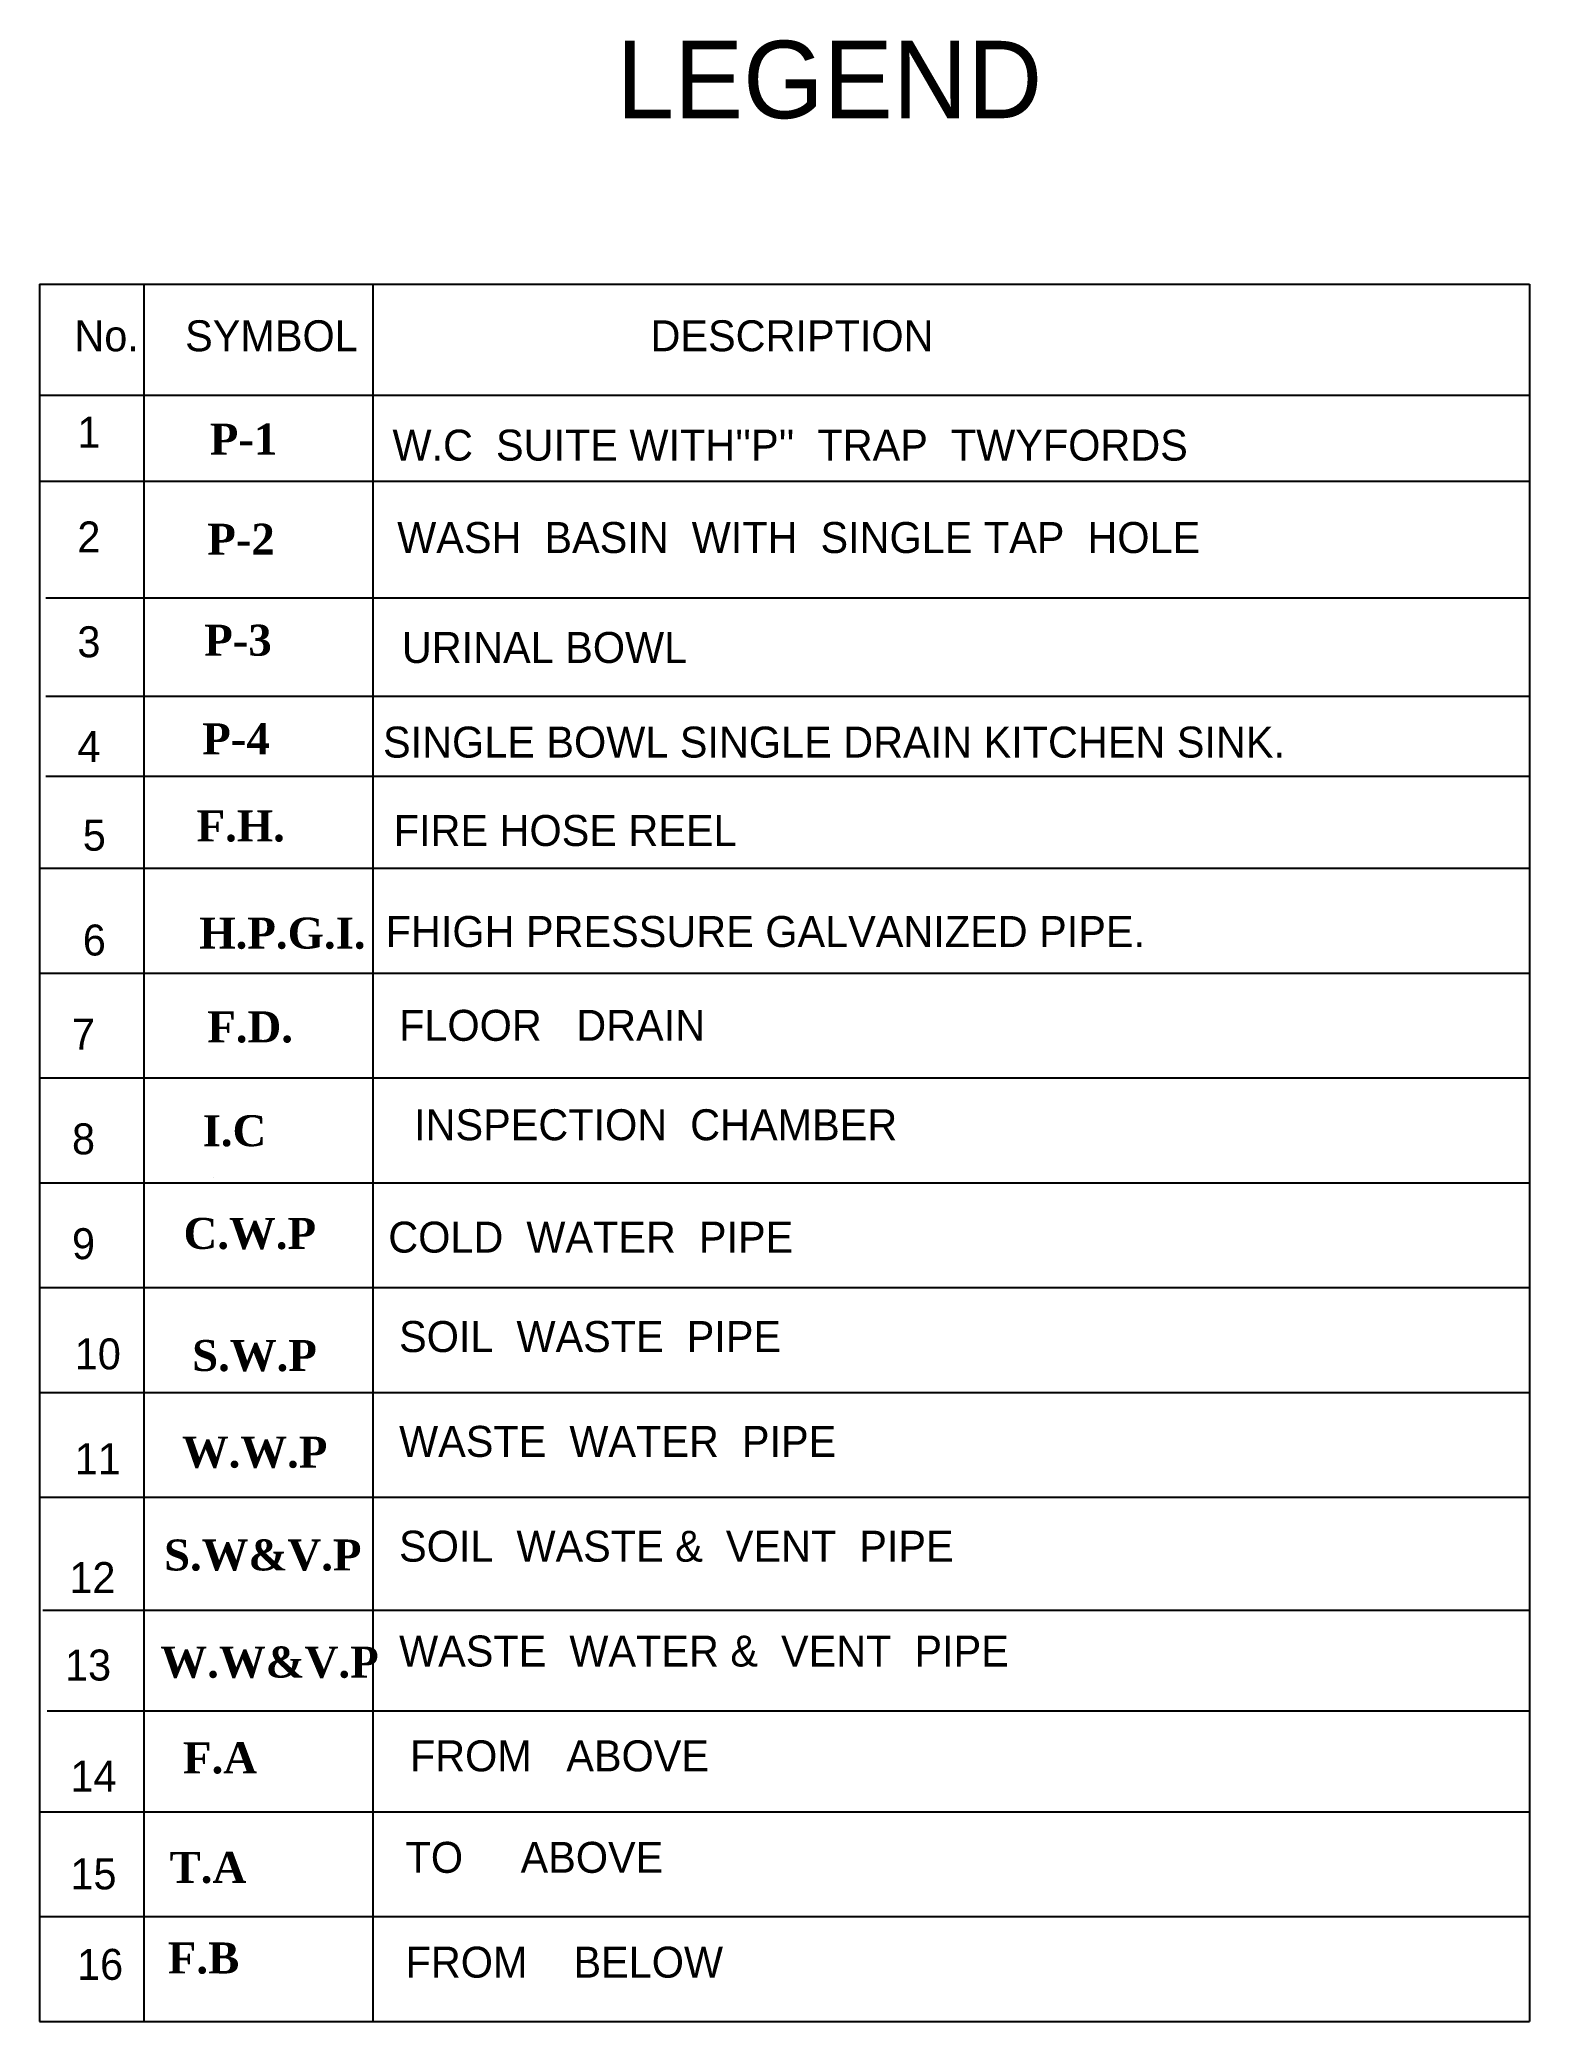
# Model space of a CAD drawing. Header units: millimetres. Extents: x -599088 to 175795, y -639251 to 31.
# Drawn here: x 101052 to 136339, y -413387 to -366464 of the extents above; entities that cross this region are included whole.
import ezdxf

# ---------------------------------------------------------------- set-up
doc = ezdxf.new("R2010")
doc.units = ezdxf.units.MM
doc.header["$LTSCALE"] = 2
doc.header["$MEASUREMENT"] = 0
for name, color, linetype in [('COL', 6, 'Continuous'), ('LAY', 8, 'Continuous'), ('LEGEND', 8, 'Continuous')]:
    doc.layers.add(name, color=color, linetype=linetype)

msp = doc.modelspace()

# ---------------------------------------------------------------- texts
at = {"layer": 'LEGEND'}
for s, height, p in [(' LEGEND', 1833.7, (114035, -368325)), ('No.', 733.5, (101876, -373843)), ('SYMBOL', 733.5, (104499, -373843)), ('DESCRIPTION', 733.47, (115522, -373843)), ('1', 733, (101947, -376124)), ("W.C  SUITE WITH''P''  TRAP  TWYFORDS", 733.47, (109410, -376432)), ('2', 733, (101947, -378606)), ('WASH  BASIN  WITH  SINGLE TAP  HOLE', 733.47, (109522, -378620)), ('3', 733, (101947, -381088)), ('URINAL BOWL', 733.47, (109632, -381223)), ('4', 733, (101947, -383570)), ('SINGLE BOWL SINGLE DRAIN KITCHEN SINK.', 733.47, (109186, -383464)), ('5', 733, (102075, -385668)), ('FIRE HOSE REEL', 733.47, (109440, -385557)), ('6', 733, (102075, -388150)), ('FHIGH PRESSURE GALVANIZED PIPE.', 733.47, (109249, -387949)), ('FLOOR   DRAIN', 733.47, (109567, -390170)), ('7', 733, (101819, -390376)), ('INSPECTION  CHAMBER', 733.47, (109922, -392524)), ('8', 733, (101819, -392858)), ('9', 733, (101819, -395340)), ('COLD  WATER  PIPE', 733.47, (109311, -395185)), ('SOIL  WASTE  PIPE', 733.47, (109567, -397539)), ('10', 733.5, (101885, -397950)), ('WASTE  WATER  PIPE', 733.47, (109567, -400021)), ('11', 733.5, (101885, -400432)), ('SOIL  WASTE &  VENT  PIPE', 733.47, (109567, -402503)), ('12', 733.5, (101757, -403246)), ('WASTE  WATER &  VENT  PIPE', 733.47, (109567, -404985)), ('13', 733.5, (101654, -405317)), ('FROM   ABOVE', 733.47, (109823, -407467)), ('14', 733.5, (101782, -407947)), ('TO     ABOVE', 733.47, (109720, -409870)), ('15', 733.5, (101782, -410262)), ('16', 733.5, (101939, -412404)), ('FROM    BELOW', 733.47, (109720, -412352))]:
    msp.add_text(s, height=height, dxfattribs=at).set_placement(p)
at = {"layer": 'LEGEND', "char_height": 733.47, "attachment_point": 1}
for s, insert, width in [('{\\fTimes New Roman|b1|i0|c0|p18;P-1}', (105082, -375556), 9150), ('{\\fTimes New Roman|b1|i0|c0|p18;I.C}', (104913, -391931), 3150.66), ('{\\fTimes New Roman|b1|i0|c0|p18;C.W.P}', (104462, -394363), 3473.81), ('{\\fTimes New Roman|b1|i0|c0|p18;S.W.P}', (104664, -397254), 3069.87), ('{\\fTimes New Roman|b1|i0|c0|p18;W.W.P}', (104422, -399540), 3877.74), ('{\\fTimes New Roman|b1|i0|c0|p18;W.W&V.P}', (103914, -404513), 4524.03), ('{\\fTimes New Roman|b1|i0|c0|p18;F.A}', (104449, -406780), 3796.95), ('{\\fTimes New Roman|b1|i0|c0|p18;T.A}', (104130, -409374), 4806.78), ('{\\fTimes New Roman|b1|i0|c0|p18;F.B}', (104089, -411519), 4150.39)]:
    msp.add_mtext(s, dxfattribs=dict(at, insert=insert, width=width))
for s, insert in [('{\\fTimes New Roman|b1|i0|c0|p18;P-2}', (105023, -377926)), ('{\\fTimes New Roman|b1|i0|c0|p18;P-3}', (104950, -380317)), ('{\\fTimes New Roman|b1|i0|c0|p18;P-4}', (104903, -382652)), ('{\\fTimes New Roman|b1|i0|c0|p18;F.H.}', (104769, -384714)), ('{\\fTimes New Roman|b1|i0|c0|p18;H.P.G.I.}', (104833, -387252)), ('{\\fTimes New Roman|b1|i0|c0|p18;F.D.}', (105023, -389472)), ('{\\fTimes New Roman|b1|i0|c0|p18;S.W&V.P}', (103999, -401977))]:
    msp.add_mtext(s, dxfattribs=dict(at, insert=insert))

# ---------------------------------------------------------------- linework, layer by layer
at = {"layer": 'COL'}
for p, q in [((101131, -403647), (136339, -403647)), ((101231, -406038), (136339, -406038))]:
    msp.add_line(p, q, dxfattribs=at)
at = {"layer": 'LAY'}
for p, q in [((101052, -372255), (136339, -372255)), ((101052, -372255), (101052, -413387)), ((103522, -372255), (103522, -413387)), ((108948, -372255), (108948, -413387)), ((136339, -372255), (136339, -413387)), ((101052, -374882), (136339, -374882)), ((101052, -376919), (136339, -376919)), ((101198, -379684), (136339, -379684)), ((101198, -382012), (136339, -382012)), ((108948, -383382), (108948, -413387)), ((101198, -383903), (136339, -383903)), ((101052, -386086), (136339, -386086)), ((103522, -387462), (103522, -413387)), ((101052, -388568), (136339, -388568)), ((103522, -389570), (103522, -413387)), ((101052, -391050), (136339, -391050)), ((101052, -393532), (136339, -393532)), ((101052, -396014), (136339, -396014)), ((101052, -398496), (136339, -398496)), ((101052, -400978), (136339, -400978)), ((101052, -408423), (136339, -408423)), ((101052, -410905), (136339, -410905)), ((101052, -413387), (136339, -413387))]:
    msp.add_line(p, q, dxfattribs=at)
at = {"layer": 'LEGEND', "color": 1}
msp.add_line((105170, -393409), (105170, -393409), dxfattribs=at)

msp.set_redraw_order([(e.dxf.handle, doc.entitydb.next_handle()) for e in msp.query("TEXT MTEXT ATTDEF DIMENSION ARC_DIMENSION")])  # texts and dimensions are drawn at this point

doc.saveas('drawing.dxf')
